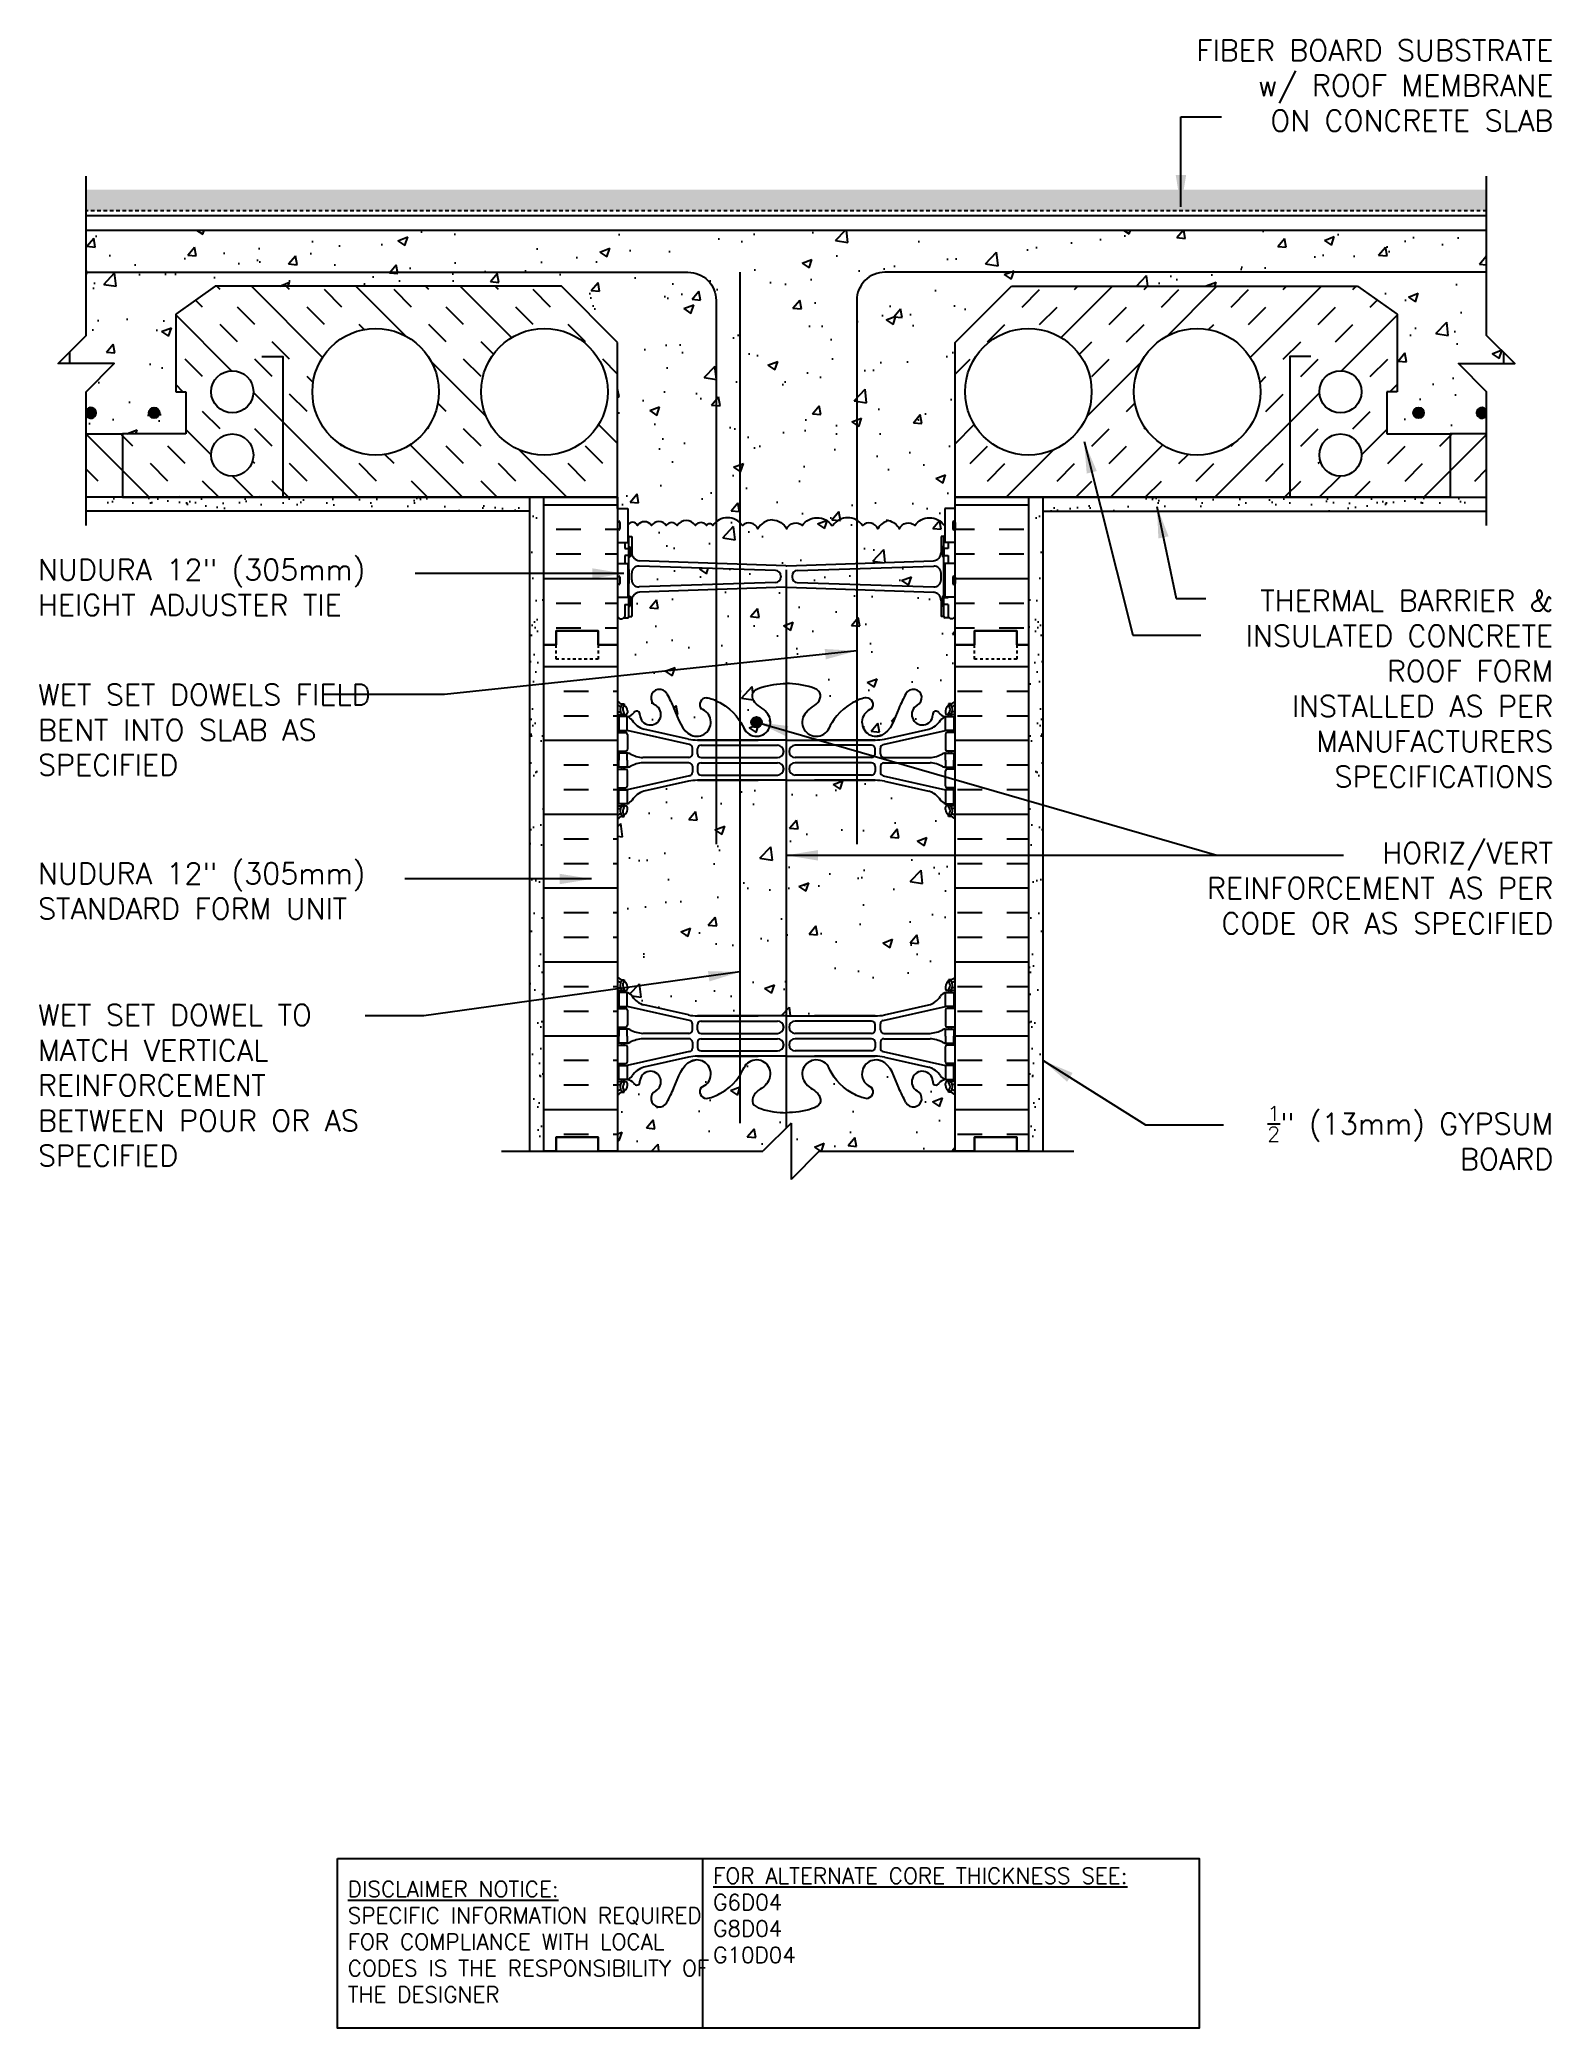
# Model space of a CAD drawing. Header units: inches. Extents: x 238.6 to 292.4, y 30.3 to 101.
import ezdxf

# ---------------------------------------------------------------- set-up
doc = ezdxf.new("R2010")
doc.units = ezdxf.units.IN
doc.header["$LTSCALE"] = 0.5
doc.header["$MEASUREMENT"] = 0
doc.linetypes.add('DASHED2', pattern=[0.375, 0.25, -0.125])
for name, color, linetype in [('HATCH', 12, 'Continuous'), ('line25', 2, 'Continuous'), ('LINE3', 3, 'Continuous'), ('LINE50', 5, 'Continuous'), ('LINE9', 9, 'Continuous'), ('TEXT', 4, 'Continuous'), ('Web_Edge', 9, 'Continuous')]:
    doc.layers.add(name, color=color, linetype=linetype)
doc.styles.add('DIM', font='romans.shx', dxfattribs={"width": 0.7})
doc.styles.add('ROMANS', font='romans.shx', dxfattribs={"height": 0.75})
doc.styles.get("Standard").update_dxf_attribs({"font": 'romans.shx', "height": 0.75})
doc.linetypes.add('STEEL', pattern='A,0.5,-0.2,["X",Standard,S=0.1,R=0,X=-0.1,Y=-0.05],-0.1', length=0.8)
doc.dimstyles.new('ext_12', dxfattribs={"dimscale": 12, "dimtxt": 0.09375, "dimasz": 0.09375, "dimexe": 0.09375, "dimexo": 0.0625, "dimgap": 0.0625, "dimtad": 1, "dimdec": 1, "dimzin": 3, "dimdsep": 46, "dimlunit": 4, "dimtxsty": 'DIM', "dimcen": 0.09, "dimdle": 0.09375, "dimclrt": 4, "dimadec": 0, "dimazin": 0, "dimtfac": 1, "dimtdec": 1, "dimtmove": 2, "dimatfit": 3, "dimfxl": 1, "dimfrac": 2, "dimtolj": 1, "dimtzin": 0, "dimarcsym": 0})
pattern_1 = [(45, (-5.4914, 14.1884), (-1.856155, 1.856155), []), (45, (-6.11, 14.807), (-1.856155, 1.856155), [0.875, -0.875]), (45, (-6.7288, 15.4258), (-1.856155, 1.856155), [0.875, -0.875])]
pattern_2 = [(135, (535.8246, 14.1884), (1.856155, 1.856155), []), (135, (536.4433, 14.807), (1.856155, 1.856155), [0.875, -0.875]), (135, (537.062, 15.4258), (1.856155, 1.856155), [0.875, -0.875])]
pattern_3 = [(50, (0, 0), (3.5863, -0.31376), [0.375, -4.125]), (355, (0, 0), (-0.693757, 3.76096), [0.3, -3.3]), (100.4514, (0.299, -0.026), (2.892544, 3.4472), [0.3187, -3.50571]), (46.1842, (0, 1), (5.336207, -0.827596), [0.5625, -6.1875]), (96.6356, (0.4447, 0.931), (4.67331, 4.87059), [0.47805, -5.25857]), (351.1842, (0, 1), (4.67331, 4.87059), [0.45, -4.95]), (21, (0.5, 0.75), (2.984535, -2.013094), [0.375, -4.125]), (326, (0.5, 0.75), (1.216577, 3.62575), [0.3, -3.3]), (71.4514, (0.7487, 0.5822), (4.20111, 1.612656), [0.3187, -3.50571]), (37.5, (0, 0), (0.0607993, 1.664469), [0, -3.26, 0, -3.35, 0, -3.3125]), (7.5, (0, 0), (1.315348, 1.972059), [0, -1.91, 0, -3.185, 0, -1.2625]), (327.5, (-1.115, 0), (2.669112, -0.1127744), [0, -1.25, 0, -3.9, 0, -5.175]), (317.5, (-1.615, 0), (2.91593, 0.500525), [0, -1.625, 0, -2.59, 0, -3.675])]

msp = doc.modelspace()

# ---------------------------------------------------------------- texts
at = {"layer": 'TEXT', "char_height": 0.75, "style": 'ROMANS'}
for s, insert, width, attachment_point in [('\\A1;FIBER BOARD SUBSTRATE\\Pw/ ROOF MEMBRANE \\PON CONCRETE SLAB', (292.432, 101.031), 26.1134, 3), ('\\PNUDURA 12" (305mm) HEIGHT ADJUSTER TIE', (238.556, 82.191), 13.38313, 4), ('THERMAL BARRIER & INSULATED CONCRETE ROOF FORM INSTALLED AS PER MANUFACTURERS SPECIFICATIONS', (292.426, 77.964), 12.17415, 6), ('\\PWET SET DOWELS FIELD BENT INTO SLAB AS SPECIFIED', (238.556, 77.121), 13.38313, 4), ('HORIZ/VERT REINFORCEMENT AS PER CODE OR AS SPECIFIED', (292.428, 70.872), 14.05928, 6), ('NUDURA 12" (305mm) STANDARD FORM UNIT', (238.558, 70.767), 16.70168, 4), ('WET SET DOWEL TO MATCH VERTICAL REINFORCEMENT BETWEEN POUR OR AS SPECIFIED', (238.556, 63.858), 13.47255, 4), ('\\A1;{\\H0.7x;\\S1/2;}" (13mm) GYPSUM BOARD', (292.426, 61.992), 12.17415, 6)]:
    msp.add_mtext(s, dxfattribs=dict(at, insert=insert, width=width, attachment_point=attachment_point))
at = {"layer": 'TEXT', "char_height": 0.5625, "attachment_point": 4}
for s, insert, width in [('{\\LDISCLAIMER NOTICE:}\\PSPECIFIC INFORMATION REQUIRED FOR COMPLIANCE WITH LOCAL CODES IS THE RESPONSIBILITY OF THE DESIGNER', (249.571, 33.414), 14.00235), ('{\\LFOR ALTERNATE CORE THICKNESS SEE:\\P}G6D04\\PG8D04\\PG10D04', (262.563, 34.354), 23.33295)]:
    msp.add_mtext(s, dxfattribs=dict(at, insert=insert, width=width))

# ---------------------------------------------------------------- blocks, each defined once
blk = doc.blocks.new('12-inch Hinge Pin Web')
at = {"layer": 'Web_Edge'}
for p, q in [((349.823, 208.626), (349.901, 208.626)), ((349.969, 208.905), (350.059, 208.905)), ((350.059, 208.905), (350.059, 208.863)), ((350.169, 208.656), (350.169, 208.588)), ((361.477, 208.656), (361.477, 208.588)), ((361.677, 208.905), (361.587, 208.905)), ((361.587, 208.905), (361.587, 208.863)), ((361.823, 208.626), (361.746, 208.626)), ((349.823, 208.526), (350.107, 208.526)), ((349.823, 207.886), (350.107, 207.886)), ((349.969, 208.526), (349.969, 208.456)), ((349.969, 207.956), (349.969, 207.886)), ((350.059, 208.526), (350.059, 208.456)), ((350.059, 207.956), (350.059, 207.886)), ((352.382, 207.459), (350.164, 207.956)), ((352.339, 207.658), (350.758, 208.011)), ((359.265, 207.459), (361.482, 207.956)), ((359.308, 207.658), (360.889, 208.011)), ((361.823, 208.526), (361.54, 208.526)), ((361.823, 207.886), (361.54, 207.886)), ((361.587, 208.526), (361.587, 208.456)), ((361.587, 207.956), (361.587, 207.886)), ((361.677, 208.526), (361.677, 208.456)), ((361.677, 207.956), (361.677, 207.886)), ((349.823, 207.226), (350.107, 207.226)), ((349.969, 207.226), (349.969, 207.156)), ((350.059, 207.226), (350.059, 207.156)), ((350.169, 207.823), (350.169, 207.288)), ((352.48, 207.125), (352.48, 207.337)), ((352.666, 207.622), (354.823, 207.622)), ((355.823, 207.622), (352.666, 207.622)), ((352.667, 207.126), (352.667, 207.31)), ((352.792, 207.435), (355.511, 207.435)), ((355.823, 207.622), (358.981, 207.622)), ((358.855, 207.435), (356.135, 207.435)), ((358.981, 207.622), (356.823, 207.622)), ((358.98, 207.126), (358.98, 207.31)), ((359.167, 207.125), (359.167, 207.337)), ((361.477, 207.823), (361.477, 207.288)), ((361.823, 207.226), (361.54, 207.226)), ((361.587, 207.226), (361.587, 207.156)), ((361.677, 207.226), (361.677, 207.156)), ((349.823, 206.586), (350.107, 206.586)), ((349.969, 206.586), (349.969, 206.656)), ((350.059, 206.586), (350.059, 206.656)), ((350.169, 205.988), (350.169, 206.523)), ((352.355, 207), (350.717, 207)), ((352.355, 206.812), (350.717, 206.812)), ((352.48, 206.687), (352.48, 206.475)), ((352.667, 206.686), (352.667, 206.502)), ((352.792, 207.001), (355.511, 207.001)), ((352.792, 206.811), (355.511, 206.811)), ((358.855, 207.001), (356.135, 207.001)), ((358.855, 206.811), (356.135, 206.811)), ((358.98, 206.686), (358.98, 206.502)), ((359.167, 206.687), (359.167, 206.475)), ((359.292, 207), (360.93, 207)), ((359.292, 206.812), (360.93, 206.812)), ((361.477, 205.988), (361.477, 206.523)), ((361.823, 206.586), (361.54, 206.586)), ((361.587, 206.586), (361.587, 206.656)), ((361.677, 206.586), (361.677, 206.656)), ((349.823, 205.926), (350.107, 205.926)), ((349.969, 205.856), (349.969, 205.926)), ((350.059, 205.856), (350.059, 205.926)), ((352.382, 206.353), (350.164, 205.856)), ((352.339, 206.154), (350.758, 205.801)), ((352.666, 206.19), (354.823, 206.19)), ((355.823, 206.19), (352.666, 206.19)), ((352.792, 206.377), (355.511, 206.377)), ((355.823, 206.19), (358.981, 206.19)), ((358.855, 206.377), (356.135, 206.377)), ((358.981, 206.19), (356.823, 206.19)), ((359.265, 206.353), (361.482, 205.856)), ((359.308, 206.154), (360.889, 205.801)), ((361.823, 205.926), (361.54, 205.926)), ((361.587, 205.856), (361.587, 205.926)), ((361.677, 205.856), (361.677, 205.926)), ((349.823, 205.286), (350.107, 205.286)), ((349.823, 205.186), (349.901, 205.186)), ((349.969, 205.286), (349.969, 205.356)), ((350.059, 205.286), (350.059, 205.356)), ((350.169, 205.156), (350.169, 205.223)), ((361.477, 205.156), (361.477, 205.223)), ((361.823, 205.286), (361.54, 205.286)), ((361.587, 205.286), (361.587, 205.356)), ((361.677, 205.286), (361.677, 205.356)), ((361.823, 205.186), (361.746, 205.186)), ((349.969, 204.907), (350.059, 204.907)), ((350.059, 204.907), (350.059, 204.949)), ((361.587, 204.907), (361.587, 204.949)), ((361.677, 204.907), (361.587, 204.907)), ((349.823, 198.818), (349.901, 198.818)), ((349.823, 198.718), (350.107, 198.718)), ((349.969, 199.097), (350.059, 199.097)), ((349.969, 198.718), (349.969, 198.648)), ((350.059, 199.097), (350.059, 199.055)), ((350.059, 198.718), (350.059, 198.648)), ((350.169, 198.848), (350.169, 198.781)), ((361.477, 198.848), (361.477, 198.781)), ((361.823, 198.718), (361.54, 198.718)), ((361.677, 199.097), (361.587, 199.097)), ((361.587, 199.097), (361.587, 199.055)), ((361.587, 198.718), (361.587, 198.648)), ((361.677, 198.718), (361.677, 198.648)), ((361.823, 198.818), (361.746, 198.818)), ((349.823, 198.078), (350.107, 198.078)), ((349.969, 198.148), (349.969, 198.078)), ((350.059, 198.148), (350.059, 198.078)), ((352.382, 197.652), (350.164, 198.148)), ((350.169, 198.016), (350.169, 197.481)), ((352.339, 197.85), (350.758, 198.203)), ((359.265, 197.652), (361.482, 198.148)), ((359.308, 197.85), (360.889, 198.203)), ((361.477, 198.016), (361.477, 197.481)), ((361.823, 198.078), (361.54, 198.078)), ((361.587, 198.148), (361.587, 198.078)), ((361.677, 198.148), (361.677, 198.078)), ((349.823, 197.418), (350.107, 197.418)), ((349.969, 197.418), (349.969, 197.348)), ((350.059, 197.418), (350.059, 197.348)), ((352.48, 197.317), (352.48, 197.53)), ((352.666, 197.814), (354.823, 197.814)), ((355.823, 197.814), (352.666, 197.814)), ((352.667, 197.318), (352.667, 197.502)), ((352.792, 197.627), (355.511, 197.627)), ((355.823, 197.814), (358.981, 197.814)), ((358.855, 197.627), (356.135, 197.627)), ((358.981, 197.814), (356.823, 197.814)), ((358.98, 197.318), (358.98, 197.502)), ((359.167, 197.317), (359.167, 197.53)), ((361.823, 197.418), (361.54, 197.418)), ((361.587, 197.418), (361.587, 197.348)), ((361.677, 197.418), (361.677, 197.348)), ((349.823, 196.778), (350.107, 196.778)), ((349.969, 196.778), (349.969, 196.848)), ((350.059, 196.778), (350.059, 196.848)), ((352.382, 196.545), (350.164, 196.048)), ((350.169, 196.181), (350.169, 196.716)), ((352.355, 197.192), (350.717, 197.192)), ((352.355, 197.004), (350.717, 197.004)), ((352.48, 196.879), (352.48, 196.667)), ((352.667, 196.878), (352.667, 196.694)), ((352.792, 197.193), (355.511, 197.193)), ((352.792, 197.003), (355.511, 197.003)), ((352.792, 196.569), (355.511, 196.569)), ((358.855, 197.193), (356.135, 197.193)), ((358.855, 197.003), (356.135, 197.003)), ((358.855, 196.569), (356.135, 196.569)), ((358.98, 196.878), (358.98, 196.694)), ((359.167, 196.879), (359.167, 196.667)), ((359.265, 196.545), (361.482, 196.048)), ((359.292, 197.192), (360.93, 197.192)), ((359.292, 197.004), (360.93, 197.004)), ((361.477, 196.181), (361.477, 196.716)), ((361.823, 196.778), (361.54, 196.778)), ((361.587, 196.778), (361.587, 196.848)), ((361.677, 196.778), (361.677, 196.848)), ((349.823, 196.118), (350.107, 196.118)), ((349.969, 196.048), (349.969, 196.118)), ((350.059, 196.048), (350.059, 196.118)), ((352.339, 196.347), (350.758, 195.994)), ((352.666, 196.383), (354.823, 196.383)), ((355.823, 196.383), (352.666, 196.383)), ((355.823, 196.383), (358.981, 196.383)), ((358.981, 196.383), (356.823, 196.383)), ((359.308, 196.347), (360.889, 195.994)), ((361.823, 196.118), (361.54, 196.118)), ((361.587, 196.048), (361.587, 196.118)), ((361.677, 196.048), (361.677, 196.118)), ((349.823, 195.478), (350.107, 195.478)), ((349.823, 195.378), (349.901, 195.378)), ((349.969, 195.478), (349.969, 195.548)), ((350.059, 195.478), (350.059, 195.548)), ((350.059, 195.099), (350.059, 195.141)), ((350.169, 195.348), (350.169, 195.416)), ((361.477, 195.348), (361.477, 195.416)), ((361.823, 195.478), (361.54, 195.478)), ((361.587, 195.478), (361.587, 195.548)), ((361.587, 195.099), (361.587, 195.141)), ((361.677, 195.478), (361.677, 195.548)), ((361.823, 195.378), (361.746, 195.378)), ((349.969, 195.099), (350.059, 195.099)), ((361.677, 195.099), (361.587, 195.099))]:
    blk.add_line(p, q, dxfattribs=at)
for points in [[(349.864, 207.956), (350.164, 207.956), (350.164, 208.456), (349.864, 208.456)], [(361.782, 207.956), (361.482, 207.956), (361.482, 208.456), (361.782, 208.456)], [(349.864, 205.856), (350.164, 205.856), (350.164, 205.356), (349.864, 205.356)], [(361.782, 205.856), (361.482, 205.856), (361.482, 205.356), (361.782, 205.356)], [(349.864, 198.148), (350.164, 198.148), (350.164, 198.648), (349.864, 198.648)], [(361.782, 198.148), (361.482, 198.148), (361.482, 198.648), (361.782, 198.648)], [(349.864, 196.048), (350.164, 196.048), (350.164, 195.548), (349.864, 195.548)], [(361.782, 196.048), (361.482, 196.048), (361.482, 195.548), (361.782, 195.548)]]:
    blk.add_lwpolyline(points, close=True, dxfattribs=at)
for points in [[(350.164, 206.906), (350.164, 207.156), (349.864, 207.156), (349.864, 206.906)], [(361.482, 206.906), (361.482, 207.156), (361.782, 207.156), (361.782, 206.906)], [(350.164, 206.906), (350.164, 206.656), (349.864, 206.656), (349.864, 206.906)], [(361.482, 206.906), (361.482, 206.656), (361.782, 206.656), (361.782, 206.906)], [(350.164, 197.098), (350.164, 197.348), (349.864, 197.348), (349.864, 197.098)], [(361.482, 197.098), (361.482, 197.348), (361.782, 197.348), (361.782, 197.098)], [(350.164, 197.098), (350.164, 196.848), (349.864, 196.848), (349.864, 197.098)], [(361.482, 197.098), (361.482, 196.848), (361.782, 196.848), (361.782, 197.098)]]:
    blk.add_lwpolyline(points, dxfattribs=at)
for centre, radius, start, end in [((351.309, 209.126), 0.3, 27.59697, 243.94252), ((360.337, 209.126), 0.3, 296.05748, 152.40303), ((350.169, 209.363), 0.5, 226.21089, 250.52878), ((350.169, 209.363), 0.6, 234.78322, 245.07477), ((349.902, 208.646), 0.0196, 269.40316, 15.4901), ((350.163, 208.71), 0.25, 140.11451, 222.46087), ((349.907, 208.8), 0.021, 343.464, 63.99573), ((350.005, 208.841), 0.045, 321.448, 139.1879), ((350.012, 208.572), 0.045, 222.46087, 42.46087), ((349.919, 208.656), 0.25, 0, 70.52878), ((350.163, 208.71), 0.16, 140.00008, 222.46087), ((350.107, 208.588), 0.0625, 270, 0), ((350.127, 208.805), 0.352, 276.12908, 321.53314), ((350.504, 208.537), 0.113, 347.81557, 154.05694), ((350.989, 208.532), 0.375, 182.92371, 59.86753), ((352.636, 208.254), 0.5, 246.21387, 71.79367), ((352.982, 208.879), 0.242, 90, 218.23271), ((354.761, 208.254), 0.5, 204.81899, 44.18751), ((356.886, 208.254), 0.5, 135.81249, 335.18101), ((359.011, 208.254), 0.5, 108.20633, 293.78613), ((358.665, 208.879), 0.242, 321.76729, 90), ((360.657, 208.532), 0.375, 120.13247, 357.07629), ((361.143, 208.537), 0.113, 25.94306, 192.18443), ((361.52, 208.805), 0.352, 218.46686, 263.87092), ((361.727, 208.656), 0.25, 109.47122, 180), ((361.54, 208.588), 0.0625, 180, 270), ((361.635, 208.572), 0.045, 137.53913, 317.53913), ((361.641, 208.841), 0.045, 40.8121, 218.552), ((361.484, 208.71), 0.16, 317.53913, 39.99992), ((361.477, 209.363), 0.5, 289.47122, 313.78911), ((361.484, 208.71), 0.25, 317.53913, 39.88549), ((361.74, 208.8), 0.021, 116.00427, 196.536), ((361.745, 208.646), 0.0196, 164.5099, 270.59684), ((361.477, 209.363), 0.6, 294.92523, 305.21678), ((350.107, 207.823), 0.0625, 0, 90), ((350.042, 208.113), 0.364, 34.97751, 70.33874), ((350.965, 208.725), 0.743, 212.79192, 253.81071), ((360.682, 208.725), 0.743, 286.18929, 327.20808), ((361.605, 208.113), 0.364, 109.66126, 145.02249), ((361.54, 207.823), 0.0625, 90, 180), ((350.107, 207.288), 0.0625, 270, 0), ((350.16, 206.937), 0.219, 60.49375, 88.91995), ((350.806, 208.167), 1.17, 242.63655, 265.65045), ((352.666, 209.122), 1.5, 257.41348, 270), ((352.355, 207.125), 0.125, 270, 0), ((352.355, 207.337), 0.125, 0, 77.37673), ((352.792, 207.31), 0.125, 90, 180), ((352.792, 207.126), 0.125, 180, 270), ((355.511, 207.218), 0.217, 270, 90), ((356.135, 207.218), 0.217, 90, 270), ((358.855, 207.31), 0.125, 0, 90), ((358.855, 207.126), 0.125, 270, 360), ((358.981, 209.122), 1.5, 270, 282.58652), ((359.292, 207.337), 0.125, 102.62327, 180), ((359.292, 207.125), 0.125, 180, 270), ((360.841, 208.167), 1.17, 274.34955, 297.36345), ((361.487, 206.937), 0.219, 91.08005, 119.50625), ((361.54, 207.288), 0.0625, 180, 270), ((350.107, 206.523), 0.0625, 0, 90), ((350.16, 206.875), 0.219, 271.08005, 299.50625), ((350.806, 205.645), 1.17, 94.34955, 117.36345), ((352.355, 206.687), 0.125, 0, 90), ((352.355, 206.475), 0.125, 282.62327, 0), ((352.792, 206.686), 0.125, 90, 180), ((352.792, 206.502), 0.125, 180, 270), ((355.511, 206.594), 0.217, 270, 90), ((356.135, 206.594), 0.217, 90, 270), ((358.855, 206.686), 0.125, 0, 90), ((358.855, 206.502), 0.125, 270, 0), ((359.292, 206.687), 0.125, 90, 180), ((359.292, 206.475), 0.125, 180, 257.37673), ((360.841, 205.645), 1.17, 62.63655, 85.65045), ((361.487, 206.875), 0.219, 240.49375, 268.91995), ((361.54, 206.523), 0.0625, 90, 180), ((350.107, 205.988), 0.0625, 270, 0), ((350.965, 205.087), 0.743, 106.18929, 147.20808), ((352.666, 204.69), 1.5, 90, 102.58652), ((358.981, 204.69), 1.5, 77.41348, 90), ((360.682, 205.087), 0.743, 32.79192, 73.81071), ((361.54, 205.988), 0.0625, 180, 270), ((349.902, 205.166), 0.0196, 344.5099, 90.59684), ((350.163, 205.101), 0.25, 137.53913, 219.88549), ((349.907, 205.012), 0.021, 296.00427, 16.536), ((350.005, 204.97), 0.045, 220.8121, 38.552), ((350.012, 205.24), 0.045, 317.53913, 137.53913), ((350.163, 205.101), 0.16, 137.53913, 219.99992), ((349.919, 205.156), 0.25, 289.47122, 360), ((350.107, 205.223), 0.0625, 360, 90), ((350.042, 205.699), 0.364, 289.66126, 325.02249), ((361.605, 205.699), 0.364, 214.97751, 250.33874), ((361.54, 205.223), 0.0625, 90, 180), ((361.727, 205.156), 0.25, 180, 250.52878), ((361.635, 205.24), 0.045, 42.46087, 222.46087), ((361.641, 204.97), 0.045, 141.448, 319.1879), ((361.484, 205.101), 0.16, 320.00008, 42.46087), ((361.484, 205.101), 0.25, 320.11451, 42.46087), ((361.74, 205.012), 0.021, 163.464, 243.99573), ((361.745, 205.166), 0.0196, 89.40316, 195.4901), ((350.169, 204.449), 0.6, 114.92523, 125.21678), ((350.169, 204.449), 0.5, 109.47122, 133.78911), ((361.477, 204.449), 0.5, 46.21089, 70.52878), ((361.477, 204.449), 0.6, 54.78322, 65.07477), ((350.169, 199.555), 0.5, 226.21089, 250.52878), ((350.169, 199.555), 0.6, 234.78322, 245.07477), ((349.902, 198.838), 0.0196, 269.40316, 15.4901), ((350.163, 198.903), 0.25, 140.11451, 222.46087), ((349.907, 198.992), 0.021, 343.464, 63.99573), ((350.005, 199.034), 0.045, 321.448, 139.1879), ((350.012, 198.764), 0.045, 222.46087, 42.46087), ((349.919, 198.848), 0.25, 0, 70.52878), ((350.163, 198.903), 0.16, 140.00008, 222.46087), ((350.107, 198.781), 0.0625, 270, 0), ((350.042, 198.306), 0.364, 34.97751, 70.33874), ((361.605, 198.306), 0.364, 109.66126, 145.02249), ((361.727, 198.848), 0.25, 109.47122, 180), ((361.54, 198.781), 0.0625, 180, 270), ((361.635, 198.764), 0.045, 137.53913, 317.53913), ((361.641, 199.034), 0.045, 40.8121, 218.552), ((361.484, 198.903), 0.16, 317.53913, 39.99992), ((361.477, 199.555), 0.5, 289.47122, 313.78911), ((361.484, 198.903), 0.25, 317.53913, 39.88549), ((361.74, 198.992), 0.021, 116.00427, 196.536), ((361.745, 198.838), 0.0196, 164.5099, 270.59684), ((361.477, 199.555), 0.6, 294.92523, 305.21678), ((350.107, 198.016), 0.0625, 0, 90), ((350.965, 198.917), 0.743, 212.79192, 253.81071), ((360.682, 198.917), 0.743, 286.18929, 327.20808), ((361.54, 198.016), 0.0625, 90, 180), ((350.107, 197.481), 0.0625, 270, 0), ((350.16, 197.13), 0.219, 60.49375, 88.91995), ((350.806, 198.359), 1.17, 242.63655, 265.65045), ((352.666, 199.314), 1.5, 257.41348, 270), ((352.355, 197.317), 0.125, 270, 0), ((352.355, 197.53), 0.125, 0, 77.37673), ((352.792, 197.502), 0.125, 90, 180), ((352.792, 197.318), 0.125, 180, 270), ((355.511, 197.41), 0.217, 270, 90), ((356.135, 197.41), 0.217, 90, 270), ((358.855, 197.502), 0.125, 0, 90), ((358.855, 197.318), 0.125, 270, 360), ((358.981, 199.314), 1.5, 270, 282.58652), ((359.292, 197.53), 0.125, 102.62327, 180), ((359.292, 197.317), 0.125, 180, 270), ((360.841, 198.359), 1.17, 274.34955, 297.36345), ((361.487, 197.13), 0.219, 91.08005, 119.50625), ((361.54, 197.481), 0.0625, 180, 270), ((350.107, 196.716), 0.0625, 0, 90), ((350.16, 197.067), 0.219, 271.08005, 299.50625), ((350.806, 195.837), 1.17, 94.34955, 117.36345), ((352.355, 196.879), 0.125, 0, 90), ((352.355, 196.667), 0.125, 282.62327, 0), ((352.792, 196.878), 0.125, 90, 180), ((352.792, 196.694), 0.125, 180, 270), ((355.511, 196.786), 0.217, 270, 90), ((356.135, 196.786), 0.217, 90, 270), ((358.855, 196.878), 0.125, 0, 90), ((358.855, 196.694), 0.125, 270, 0), ((359.292, 196.879), 0.125, 90, 180), ((359.292, 196.667), 0.125, 180, 257.37673), ((360.841, 195.837), 1.17, 62.63655, 85.65045), ((361.487, 197.067), 0.219, 240.49375, 268.91995), ((361.54, 196.716), 0.0625, 90, 180), ((350.107, 196.181), 0.0625, 270, 0), ((350.965, 195.28), 0.743, 106.18929, 147.20808), ((350.989, 195.472), 0.375, 300.13247, 177.07629), ((352.666, 194.883), 1.5, 90, 102.58652), ((352.636, 195.75), 0.5, 288.20633, 113.78613), ((354.761, 195.75), 0.5, 315.81249, 155.18101), ((356.886, 195.75), 0.5, 24.81899, 224.18751), ((359.011, 195.75), 0.5, 66.21387, 251.79367), ((358.981, 194.883), 1.5, 77.41348, 90), ((360.657, 195.472), 0.375, 2.92371, 239.86753), ((360.682, 195.28), 0.743, 32.79192, 73.81071), ((361.54, 196.181), 0.0625, 180, 270), ((350.169, 194.641), 0.6, 114.92523, 125.21678), ((350.169, 194.641), 0.5, 109.47122, 133.78911), ((349.902, 195.359), 0.0196, 344.5099, 90.59684), ((350.163, 195.294), 0.25, 137.53913, 219.88549), ((349.907, 195.204), 0.021, 296.00427, 16.536), ((350.005, 195.163), 0.045, 220.8121, 38.552), ((350.012, 195.432), 0.045, 317.53913, 137.53913), ((350.163, 195.294), 0.16, 137.53913, 219.99992), ((349.919, 195.348), 0.25, 289.47122, 360), ((350.107, 195.416), 0.0625, 360, 90), ((350.042, 195.891), 0.364, 289.66126, 325.02249), ((350.127, 195.199), 0.352, 38.46686, 83.87092), ((350.504, 195.467), 0.113, 205.94306, 12.18443), ((351.309, 194.878), 0.3, 116.05748, 332.40303), ((352.982, 195.125), 0.242, 141.76729, 270), ((358.665, 195.125), 0.242, 270, 38.23271), ((360.337, 194.878), 0.3, 207.59697, 63.94252), ((361.143, 195.467), 0.113, 167.81557, 334.05694), ((361.52, 195.199), 0.352, 96.12908, 141.53314), ((361.605, 195.891), 0.364, 214.97751, 250.33874), ((361.54, 195.416), 0.0625, 90, 180), ((361.727, 195.348), 0.25, 180, 250.52878), ((361.635, 195.432), 0.045, 42.46087, 222.46087), ((361.641, 195.163), 0.045, 141.448, 319.1879), ((361.484, 195.294), 0.16, 320.00008, 42.46087), ((361.477, 194.641), 0.5, 46.21089, 70.52878), ((361.484, 195.294), 0.25, 320.11451, 42.46087), ((361.74, 195.204), 0.021, 163.464, 243.99573), ((361.745, 195.359), 0.0196, 89.40316, 195.4901), ((361.477, 194.641), 0.6, 54.78322, 65.07477)]:
    blk.add_arc(centre, radius, start, end, dxfattribs=at)
for points, knots in [([(351.575, 209.265), (351.661, 209.098), (351.914, 208.608), (352.128, 207.859), (352.538, 207.764), (352.595, 207.756)], [0, 0, 0, 0, 0.579211, 1.703896, 1.875321, 1.875321, 1.875321, 1.875321]), ([(355.119, 208.603), (355.012, 208.766), (354.652, 208.856), (354.575, 209.352), (355.123, 209.588), (355.527, 209.616), (355.823, 209.637)], [0.229407, 0.229407, 0.229407, 0.229407, 0.844432, 1.128849, 1.464331, 2.389004, 2.389004, 2.389004, 2.389004]), ([(356.527, 208.603), (356.635, 208.766), (356.995, 208.856), (357.072, 209.352), (356.524, 209.588), (356.12, 209.616), (355.823, 209.637)], [0.229407, 0.229407, 0.229407, 0.229407, 0.844432, 1.128849, 1.464331, 2.389004, 2.389004, 2.389004, 2.389004]), ([(360.072, 209.265), (359.986, 209.098), (359.733, 208.608), (359.519, 207.859), (359.109, 207.764), (359.052, 207.756)], [0, 0, 0, 0, 0.579211, 1.703896, 1.875321, 1.875321, 1.875321, 1.875321]), ([(352.982, 209.121), (353.103, 209.123), (353.937, 208.766), (354.176, 208.309), (354.317, 208.026)], [0.038125, 0.038125, 0.038125, 0.038125, 0.320663, 1.258119, 1.258119, 1.258119, 1.258119]), ([(358.665, 209.121), (358.544, 209.123), (357.71, 208.766), (357.471, 208.309), (357.33, 208.026)], [0.038125, 0.038125, 0.038125, 0.038125, 0.320663, 1.258119, 1.258119, 1.258119, 1.258119]), ([(351.575, 194.739), (351.661, 194.906), (351.914, 195.396), (352.128, 196.145), (352.538, 196.24), (352.595, 196.248)], [0, 0, 0, 0, 0.579211, 1.703896, 1.875321, 1.875321, 1.875321, 1.875321]), ([(352.982, 194.883), (353.103, 194.881), (353.937, 195.239), (354.176, 195.695), (354.317, 195.979)], [0.038125, 0.038125, 0.038125, 0.038125, 0.320663, 1.258119, 1.258119, 1.258119, 1.258119]), ([(358.665, 194.883), (358.544, 194.881), (357.71, 195.239), (357.471, 195.695), (357.33, 195.979)], [0.038125, 0.038125, 0.038125, 0.038125, 0.320663, 1.258119, 1.258119, 1.258119, 1.258119]), ([(360.072, 194.739), (359.986, 194.906), (359.733, 195.396), (359.519, 196.145), (359.109, 196.24), (359.052, 196.248)], [0, 0, 0, 0, 0.579211, 1.703896, 1.875321, 1.875321, 1.875321, 1.875321]), ([(355.119, 195.401), (355.012, 195.238), (354.652, 195.148), (354.575, 194.652), (355.123, 194.416), (355.527, 194.388), (355.823, 194.367)], [0.229407, 0.229407, 0.229407, 0.229407, 0.844432, 1.128849, 1.464331, 2.389004, 2.389004, 2.389004, 2.389004]), ([(356.527, 195.401), (356.635, 195.238), (356.995, 195.148), (357.072, 194.652), (356.524, 194.416), (356.12, 194.388), (355.823, 194.367)], [0.229407, 0.229407, 0.229407, 0.229407, 0.844432, 1.128849, 1.464331, 2.389004, 2.389004, 2.389004, 2.389004])]:
    blk.add_open_spline(points, degree=3, knots=knots, dxfattribs=at)
for points in [[(352.667, 207.131), (352.667, 207.305)], [(358.98, 207.131), (358.98, 207.305)], [(352.667, 206.681), (352.667, 206.507)], [(358.98, 206.681), (358.98, 206.507)], [(352.667, 197.323), (352.667, 197.497)], [(358.98, 197.323), (358.98, 197.497)], [(352.667, 196.873), (352.667, 196.699)], [(358.98, 196.873), (358.98, 196.699)]]:
    blk.add_open_spline(points, degree=1, dxfattribs=at)

# ---------------------------------------------------------------- hatches: boundary and pattern name
at = {"layer": 'HATCH'}
h = msp.add_hatch(dxfattribs=at)
h.set_pattern_fill('GRAVEL', color=256, style=0)
h.set_pattern_definition([(228.0128, (0.72, 1), (-7.999998232, -9.000001342), [0.134536, -13.319088]), (184.9697, (0.63, 0.9), (12.0000010515, 0.999991307), [0.230868, -22.855925]), (132.5104, (0.4, 0.88), (9.999990718, -11.000008674), [0.162788, -16.116032]), (267.2737, (0.01, 0.63), (0.999996018, 20.000000295), [0.210238, -20.813558]), (292.8337, (0, 0.42), (-5.0000099054, 11.999996412), [0.206155, -20.409373]), (357.2737, (0.08, 0.23), (-20.000000295, 0.999996018), [0.210238, -20.813558]), (37.6942, (0.29, 0.22), (-13.0000073456, -9.999990405), [0.278029, -27.524849]), (72.2553, (0.51, 0.39), (7.0000107627, 21.9999962312), [0.262488, -25.986321]), (121.4296, (0.59, 0.64), (-8.000008234, 12.9999950365), [0.21095, -20.884073]), (175.2364, (0.48, 0.82), (11.000000946, -0.999991533), [0.240832, -11.800763]), (222.3974, (0.24, 0.84), (-12.000007351, -10.999992082), [0.311448, -30.833375]), (138.8141, (1, 0.62), (-7.000002947, 5.999997313), [0.106301, -10.523844]), (171.4692, (0.92, 0.69), (12.999998285, -2.00000791), [0.202237, -20.021511]), (225, (0.72, 0.72), (-1e-16, -1.0000003), [0.141421, -1.272792]), (203.1986, (0.65, 0.84), (4.99999973, 2.000001325), [0.076158, -7.539615]), (291.8014, (0.58, 0.81), (-0.99999991, 3.00000027), [0.107703, -5.277462]), (30.9638, (0.62, 0.71), (2.99999802, 2.00000248), [0.174929, -5.656023]), (161.5651, (0.77, 0.8), (2.00000043, -0.9999984), [0.126491, -3.035787]), (16.3895, (0, 0.81), (10.000002198, 2.99999271), [0.1772, -17.542845]), (70.3462, (0.17, 0.86), (-3.999995247, -11.000002136), [0.148661, -14.717408]), (293.1986, (0.77, 1), (-2.000001325, 4.99999973), [0.152315, -7.463458]), (343.6105, (0.83, 0.86), (-10.000002198, 2.99999271), [0.1772, -17.542845]), (339.444, (0, 0.19), (-5.000001845, 1.999995996), [0.17088, -8.373124]), (294.7751, (0.16, 0.13), (-4.99999219, 11.000003422), [0.143178, -14.174643]), (66.8014, (0.78, 0), (2.000001325, 4.99999973), [0.152315, -7.463458]), (17.354, (0.84, 0.14), (-13.000002019, -3.999994502), [0.167631, -16.595424]), (69.444, (0.29, 0), (-1.999995996, -5.000001845), [0.08544, -8.458564]), (101.3099, (0.72, 0), (-0.99999763, 4.00000075), [0.05099, -5.048029]), (165.9638, (0.71, 0.05), (3.00000055, -0.99999806), [0.206155, -3.91695]), (186.009, (0.51, 0.1), (9.999999751, 0.9999993175), [0.19105, -18.913923]), (303.6901, (0.62, 0.62), (-1.00000133, 1.99999956), [0.144222, -3.461329]), (353.1572, (0.7, 0.5), (16.9999993655, -2.000007998), [0.251794, -24.927563]), (60.9454, (0.95, 0.47), (-4.000000027, -7.000000385), [0.102956, -10.192674]), (90, (1, 0.56), (-1, 1), [0.06, -0.94]), (120.2564, (0.49, 0.13), (3.999994887, -7.000002456), [0.138924, -13.75352]), (48.0128, (0.42, 0.25), (7.999998232, 9.000001342), [0.269072, -13.184552]), (0, (0.6, 0.45), (1, 1), [0.26, -0.74]), (325.3048, (0.86, 0.45), (-9.999994259, 7.00000861), [0.158114, -15.653274]), (254.0546, (0.99, 0.36), (-0.99999989, -4.000000127), [0.145602, -7.134508]), (207.646, (0.95, 0.22), (-18.999995807, -10.000007713), [0.237065, -23.469474]), (175.4261, (0.74, 0.11), (-13.0000005583, 0.999994801), [0.250799, -24.829074])])
h.paths.add_polyline_path([(290.062, 95.705), (240.271, 95.705), (240.271, 94.955), (290.062, 94.955)])
h = msp.add_hatch(dxfattribs=at)
h.set_pattern_fill('AR-CONC', color=256, scale=0.5)
h.set_pattern_definition(pattern_3)
h.paths.add_polyline_path([(270.667, 82.808), (270.667, 83.369), (270.767, 83.369, -0.327813), (270.802, 83.417), (270.802, 83.787, 0.053186), (270.783, 83.766, 0.520567), (269.732, 83.766, 0.520567), (269.181, 83.648, 0.199481), (268.802, 83.943, 0.199481), (268.422, 83.648, 0.520567), (267.871, 83.766, 0.520567), (266.82, 83.766, 0.053186), (266.802, 83.787, 0.053186), (266.783, 83.766, 0.520567), (265.732, 83.766, 0.520567), (265.181, 83.648, 0.257048), (264.667, 83.964, 0.257048), (264.152, 83.648, 0.520567), (263.601, 83.766, 0.520567), (262.55, 83.766, 0.520567), (262.33, 83.766, 0.520567), (261.933, 83.766, 0.520567), (261.279, 83.766, 0.520567), (260.897, 83.766, 0.520567), (260.376, 83.766, 0.520567), (259.874, 83.766, 0.689881), (259.532, 83.762), (259.532, 83.417, -0.327813), (259.567, 83.369), (259.667, 83.369), (259.667, 82.808, 0.390098), (259.942, 82.509), (265.15, 82.326, 0.020761), (265.167, 82.325, 0.020761), (265.183, 82.326), (270.391, 82.509, 0.390098)])
h.paths.add_polyline_path([(271.167, 90.267), (273.167, 92.267), (285.476, 92.267), (286.88, 91.277), (286.88, 88.517), (286.52, 88.517), (286.52, 87.017), (288.77, 87.017), (290.062, 87.017), (290.062, 88.517), (289.062, 89.517), (290.66, 89.517), (290.66, 89.92), (290.062, 90.517), (290.062, 94.267), (240.271, 94.267), (240.271, 90.517), (239.673, 89.92), (239.673, 89.517), (241.271, 89.517), (240.271, 88.517), (240.271, 87.017), (241.563, 87.017), (243.813, 87.017), (243.813, 88.517), (243.453, 88.517), (243.453, 91.277), (244.857, 92.267), (257.167, 92.267), (259.167, 90.267), (259.167, 84.362), (259.532, 84.362), (259.532, 83.762, -0.689881), (259.874, 83.766, -0.520567), (260.376, 83.766, -0.520567), (260.897, 83.766, -0.520567), (261.279, 83.766, -0.520567), (261.933, 83.766, -0.520567), (262.33, 83.766, -0.520567), (262.55, 83.766, -0.520567), (263.601, 83.766, -0.520567), (264.152, 83.648, -0.257048), (264.667, 83.964, -0.257048), (265.181, 83.648, -0.520567), (265.732, 83.766, -0.520567), (266.783, 83.766, -0.053186), (266.802, 83.787, -0.053186), (266.82, 83.766, -0.520567), (267.871, 83.766, -0.520567), (268.422, 83.648, -0.199481), (268.802, 83.943, -0.199481), (269.181, 83.648, -0.520567), (269.732, 83.766, -0.520567), (270.783, 83.766, -0.053186), (270.802, 83.787), (270.802, 84.362), (271.167, 84.362)])
h.paths.add_polyline_path([(264.967, 81.932), (264.967, 81.967, 0.390098), (264.783, 82.166), (259.926, 82.318, 0.425773), (259.667, 82.068), (259.667, 81.83, 0.425773), (259.926, 81.581), (264.783, 81.732, 0.390098)])
h.paths.add_polyline_path([(270.667, 82.068, 0.425773), (270.407, 82.318), (265.55, 82.166, 0.390098), (265.367, 81.967), (265.367, 81.932, 0.390098), (265.55, 81.732), (270.407, 81.581, 0.425773), (270.667, 81.83)])
h = msp.add_hatch(dxfattribs=at)
h.set_pattern_fill('INSUL', color=256, scale=7, angle=45, style=0)
h.set_pattern_definition(pattern_2)
h.paths.add_polyline_path([(246.216, 86.267, 1), (244.716, 86.267, 1)], flags=16)
edge = h.paths.add_edge_path()
edge.add_arc((245.466, 88.517), 0.75, 180, 540, ccw=False)
edge = h.paths.add_edge_path()
edge.add_arc((250.563, 88.517), 2.25, 180, 540, ccw=False)
edge = h.paths.add_edge_path()
edge.add_arc((256.563, 88.517), 2.25, 180, 540, ccw=False)
h.paths.add_polyline_path([(241.563, 87.017), (243.813, 87.017), (243.813, 88.517), (243.453, 88.517), (243.453, 91.277), (244.857, 92.267), (257.167, 92.267), (259.167, 90.267), (259.167, 84.767), (241.563, 84.767)])
h = msp.add_hatch(dxfattribs=at)
h.set_pattern_fill('INSUL', color=256, scale=7, angle=45, style=0)
h.set_pattern_definition(pattern_1)
h.paths.add_polyline_path([(284.117, 86.267, -1), (285.617, 86.267, -1)], flags=16)
edge = h.paths.add_edge_path()
edge.add_arc((284.867, 88.517), 0.75, 0, 360)
edge = h.paths.add_edge_path()
edge.add_arc((279.77, 88.517), 2.25, 0, 360)
edge = h.paths.add_edge_path()
edge.add_arc((273.77, 88.517), 2.25, 0, 360)
h.paths.add_polyline_path([(288.77, 87.017), (286.52, 87.017), (286.52, 88.517), (286.88, 88.517), (286.88, 91.277), (285.476, 92.267), (273.167, 92.267), (271.167, 90.267), (271.167, 84.767), (288.77, 84.767)])
h = msp.add_hatch(dxfattribs=at)
h.set_pattern_fill('INSUL', color=256, scale=7, angle=45, style=0)
h.set_pattern_definition(pattern_2)
h.paths.add_polyline_path([(241.563, 87.017), (240.271, 87.017), (240.271, 84.767), (241.563, 84.767)])
h = msp.add_hatch(dxfattribs=at)
h.set_pattern_fill('INSUL', color=256, scale=7, angle=45, style=0)
h.set_pattern_definition(pattern_1)
h.paths.add_polyline_path([(288.77, 84.767), (290.062, 84.767), (290.062, 87.017), (288.77, 87.017)])
h = msp.add_hatch(dxfattribs=at)
h.set_pattern_fill('AR-SAND', color=256, scale=0.5, style=0)
h.set_pattern_definition([(142.5, (457.4637, -49.7245), (0.0314967, 0.963412), [0, -0.76, 0, -0.85, 0, -0.8125]), (172.5, (457.4637, -49.7245), (-0.8848884, 1.411073), [0, -0.41, 0, -0.685, 0, -0.2625]), (212.5, (458.0787, -49.7245), (-1.557071, 0.0028295), [0, -0.25, 0, -0.9, 0, -1.175]), (222.5, (458.0787, -49.7245), (-1.503063, 0.438838), [0, -0.125, 0, -0.59, 0, -0.675])])
h.paths.add_polyline_path([(252.542, 84.767), (252.542, 84.642, 0.414214), (252.667, 84.517), (255.792, 84.517, -0.131652), (256.042, 84.45), (256.042, 84.267), (240.271, 84.267), (240.271, 84.767)])
h = msp.add_hatch(dxfattribs=at)
h.set_pattern_fill('AR-SAND', color=256, scale=0.5, style=0)
h.set_pattern_definition([(142.5, (454.2993, -48.1425), (0.0314967, 0.963412), [0, -0.76, 0, -0.85, 0, -0.8125]), (172.5, (454.2993, -48.1425), (-0.8848884, 1.411073), [0, -0.41, 0, -0.685, 0, -0.2625]), (212.5, (454.9143, -48.1425), (-1.557071, 0.0028295), [0, -0.25, 0, -0.9, 0, -1.175]), (222.5, (454.9143, -48.1425), (-1.503063, 0.438838), [0, -0.125, 0, -0.59, 0, -0.675])])
edge = h.paths.add_edge_path()
edge.add_arc((255.792, 84.017), 0.5, 360, 420, ccw=False)
edge.add_line((256.292, 84.017), (256.292, 81.767))
edge.add_line((256.292, 81.767), (256.417, 81.267))
edge.add_line((256.417, 81.267), (256.542, 81.267))
edge.add_line((256.542, 81.267), (256.542, 79.517))
edge.add_line((256.542, 79.517), (256.542, 61.517))
edge.add_line((256.542, 61.517), (256.042, 61.517))
edge.add_line((256.042, 61.517), (256.042, 84.45))
h = msp.add_hatch(dxfattribs=at)
h.set_pattern_fill('INSUL', color=256, scale=7, style=0)
h.set_pattern_definition([(0, (272.727, 81.8753), (0, 2.625), []), (0, (272.727, 82.7503), (0, 2.625), [0.875, -0.875]), (0, (272.727, 83.6253), (0, 2.625), [0.875, -0.875])])
h.paths.add_polyline_path([(273.792, 84.767), (271.167, 84.767), (271.167, 84.362), (271.167, 79.517), (271.854, 79.517), (271.854, 80.017), (273.354, 80.017), (273.354, 79.517), (273.792, 79.517)])
h.paths.add_polyline_path([(259.167, 84.767), (256.542, 84.767), (256.542, 79.517), (256.979, 79.517), (256.979, 80.017), (258.479, 80.017), (258.479, 79.517), (259.167, 79.517)])
h = msp.add_hatch(dxfattribs=at)
h.set_pattern_fill('AR-SAND', color=256, scale=0.5, style=0)
h.set_pattern_definition([(37.5, (76.03386, -48.1425), (-0.0314967, 0.963412), [0, -0.76, 0, -0.85, 0, -0.8125]), (7.5, (76.0339, -48.1425), (0.8848884, 1.411073), [0, -0.41, 0, -0.685, 0, -0.2625]), (327.5, (75.4189, -48.1425), (1.557071, 0.0028295), [0, -0.25, 0, -0.9, 0, -1.175]), (317.5, (75.4189, -48.1425), (1.503063, 0.438838), [0, -0.125, 0, -0.59, 0, -0.675])])
edge = h.paths.add_edge_path()
edge.add_arc((274.542, 84.017), 0.5, 120, 180)
edge.add_line((274.042, 84.017), (274.042, 81.767))
edge.add_line((274.042, 81.767), (273.917, 81.267))
edge.add_line((273.917, 81.267), (273.792, 81.267))
edge.add_line((273.792, 81.267), (273.792, 79.517))
edge.add_line((273.792, 79.517), (273.792, 61.517))
edge.add_line((273.792, 61.517), (274.292, 61.517))
edge.add_line((274.292, 61.517), (274.292, 84.45))
h = msp.add_hatch(dxfattribs=at)
h.set_pattern_fill('AR-SAND', color=256, scale=0.5, style=0)
h.set_pattern_definition([(37.5, (72.86946, -49.7245), (-0.0314967, 0.963412), [0, -0.76, 0, -0.85, 0, -0.8125]), (7.5, (72.8695, -49.7245), (0.8848884, 1.411073), [0, -0.41, 0, -0.685, 0, -0.2625]), (327.5, (72.2545, -49.7245), (1.557071, 0.0028295), [0, -0.25, 0, -0.9, 0, -1.175]), (317.5, (72.2545, -49.7245), (1.503063, 0.438838), [0, -0.125, 0, -0.59, 0, -0.675])])
h.paths.add_polyline_path([(277.792, 84.767), (277.792, 84.642, -0.414214), (277.667, 84.517), (274.542, 84.517, 0.131652), (274.292, 84.45), (274.292, 84.267), (290.062, 84.267), (290.062, 84.767)])
h = msp.add_hatch(dxfattribs=at)
h.set_pattern_fill('AR-CONC', color=256, scale=0.5)
h.set_pattern_definition(pattern_3)
edge = h.paths.add_edge_path()
edge.add_line((271.167, 80.529), (271.087, 80.449))
edge.add_line((271.087, 80.449), (270.997, 80.449))
edge.add_line((270.997, 80.449), (270.967, 80.479))
edge.add_line((270.967, 80.479), (270.817, 80.479))
edge.add_arc((270.817, 80.529), 0.05, 180, 270, ccw=False)
edge.add_line((270.767, 80.529), (270.667, 80.529))
edge.add_line((270.667, 80.529), (270.667, 81.09))
edge.add_arc((270.367, 81.09), 0.3, 0, 85.24257)
edge.add_line((270.391, 81.389), (265.183, 81.573))
edge.add_arc((265.167, 81.374), 0.2, 85.24257, 90)
edge.add_arc((265.167, 81.374), 0.2, 90, 94.75743)
edge.add_line((265.15, 81.573), (259.942, 81.389))
edge.add_arc((259.967, 81.09), 0.3, 94.75743, 180)
edge.add_line((259.667, 81.09), (259.667, 80.529))
edge.add_line((259.667, 80.529), (259.567, 80.529))
edge.add_arc((259.517, 80.529), 0.05, -90, 0, ccw=False)
edge.add_line((259.517, 80.479), (259.367, 80.479))
edge.add_line((259.367, 80.479), (259.337, 80.449))
edge.add_line((259.337, 80.449), (259.247, 80.449))
edge.add_line((259.247, 80.449), (259.167, 80.529))
edge.add_line((259.167, 80.529), (259.167, 79.517))
edge.add_line((259.167, 79.517), (259.167, 77.517))
edge.add_arc((259.513, 77.878), 0.5, 226.21089, 246.42182)
edge.add_line((259.313, 77.42), (259.403, 77.42))
edge.add_line((259.403, 77.42), (259.403, 77.378))
edge.add_arc((259.263, 77.171), 0.25, 0, 55.9442, ccw=False)
edge.add_line((259.513, 77.171), (259.513, 77.104))
edge.add_arc((259.45, 77.104), 0.0625, -90, 0, ccw=False)
edge.add_line((259.45, 77.041), (259.403, 77.041))
edge.add_line((259.403, 77.041), (259.403, 76.971))
edge.add_line((259.403, 76.971), (259.508, 76.971))
edge.add_arc((259.47, 77.321), 0.352, 276.12908, 321.53314)
edge.add_arc((259.847, 77.052), 0.113, -12.18443, 154.05694, ccw=False)
edge.add_arc((260.333, 77.048), 0.375, 182.92371, 419.86753)
edge.add_arc((260.653, 77.641), 0.3, 27.59697, 243.94252, ccw=False)
edge.add_spline(control_points=[(260.918, 77.78), (261.004, 77.614), (261.257, 77.123), (261.452, 76.443), (261.777, 76.312)], knot_values=[0, 0, 0, 0, 0.579211, 1.703896, 1.703896, 1.703896, 1.703896], degree=3, periodic=0)
edge.add_spline(control_points=[(261.777, 76.312), (261.827, 76.292), (261.881, 76.28), (261.938, 76.271)], knot_values=[1.703896, 1.703896, 1.703896, 1.703896, 1.875321, 1.875321, 1.875321, 1.875321], degree=3, periodic=0)
edge.add_arc((261.979, 76.77), 0.5, 265.29258, 431.79367)
edge.add_arc((262.325, 77.394), 0.242, 90, 218.23271, ccw=False)
edge.add_spline(control_points=[(262.325, 77.636), (262.446, 77.638), (263.266, 77.287), (263.511, 76.84), (263.65, 76.56)], knot_values=[0.038125, 0.038125, 0.038125, 0.038125, 0.320663, 1.237398, 1.237398, 1.237398, 1.237398], degree=3, periodic=0)
edge.add_arc((264.104, 76.77), 0.5, 204.81899, 404.18751)
edge.add_spline(control_points=[(264.463, 77.118), (264.355, 77.281), (263.995, 77.372), (263.918, 77.867), (264.467, 78.103), (264.87, 78.132), (265.167, 78.153)], knot_values=[0.229407, 0.229407, 0.229407, 0.229407, 0.844432, 1.128849, 1.464331, 2.389004, 2.389004, 2.389004, 2.389004], degree=3, periodic=0)
edge.add_spline(control_points=[(265.167, 78.153), (265.463, 78.132), (265.867, 78.103), (266.415, 77.867), (266.338, 77.372), (265.978, 77.281), (265.871, 77.118)], knot_values=[0.229407, 0.229407, 0.229407, 0.229407, 1.15408, 1.489562, 1.773979, 2.389004, 2.389004, 2.389004, 2.389004], degree=3, periodic=0)
edge.add_arc((266.229, 76.77), 0.5, 135.81249, 335.18101)
edge.add_spline(control_points=[(266.683, 76.56), (266.822, 76.84), (267.067, 77.287), (267.887, 77.638), (268.008, 77.636)], knot_values=[0.038125, 0.038125, 0.038125, 0.038125, 0.95486, 1.237398, 1.237398, 1.237398, 1.237398], degree=3, periodic=0)
edge.add_arc((268.008, 77.394), 0.242, -38.23271, 90, ccw=False)
edge.add_arc((268.354, 76.77), 0.5, 108.20633, 274.70742)
edge.add_spline(control_points=[(268.395, 76.271), (268.452, 76.28), (268.506, 76.292), (268.556, 76.312)], knot_values=[1.703896, 1.703896, 1.703896, 1.703896, 1.875321, 1.875321, 1.875321, 1.875321], degree=3, periodic=0)
edge.add_spline(control_points=[(268.556, 76.312), (268.881, 76.443), (269.076, 77.123), (269.329, 77.614), (269.415, 77.78)], knot_values=[0, 0, 0, 0, 1.124685, 1.703896, 1.703896, 1.703896, 1.703896], degree=3, periodic=0)
edge.add_arc((269.681, 77.641), 0.3, -63.94252, 153.03104, ccw=False)
edge.add_arc((270.001, 77.048), 0.375, 120.13247, 357.07629)
edge.add_arc((270.486, 77.052), 0.113, 25.94306, 192.18443, ccw=False)
edge.add_arc((270.863, 77.321), 0.352, 218.46686, 263.87092)
edge.add_line((270.826, 76.971), (270.931, 76.971))
edge.add_line((270.931, 76.971), (270.931, 77.041))
edge.add_line((270.931, 77.041), (270.883, 77.041))
edge.add_arc((270.883, 77.104), 0.0625, 180, 270, ccw=False)
edge.add_line((270.821, 77.104), (270.821, 77.171))
edge.add_arc((271.071, 77.171), 0.25, 124.0558, 180, ccw=False)
edge.add_line((270.931, 77.378), (270.931, 77.42))
edge.add_line((270.931, 77.42), (271.021, 77.42))
edge.add_arc((270.821, 77.878), 0.5, 293.57818, 313.78911)
edge.add_line((271.167, 77.517), (271.167, 80.529))
h = msp.add_hatch(dxfattribs=at)
h.set_pattern_fill('INSUL', color=256, scale=7, style=0)
h.paths.add_polyline_path([(273.792, 79.517), (273.354, 79.517), (273.354, 79.017), (271.854, 79.017), (271.854, 79.517), (271.167, 79.517), (271.167, 61.517), (271.854, 61.517), (271.854, 62.017), (273.354, 62.017), (273.354, 61.517), (273.792, 61.517)])
h.paths.add_polyline_path([(259.167, 79.517), (258.479, 79.517), (258.479, 79.017), (256.979, 79.017), (256.979, 79.517), (256.542, 79.517), (256.542, 61.517), (256.979, 61.517), (256.979, 62.017), (258.479, 62.017), (258.479, 61.517), (259.167, 61.517)])
h = msp.add_hatch(dxfattribs=at)
h.set_pattern_fill('AR-CONC', color=256, scale=0.5)
h.set_pattern_definition(pattern_3)
h.paths.add_polyline_path([(271.167, 73.325, 0.088416), (271.021, 73.422), (270.931, 73.422), (270.931, 73.464, -0.249069), (270.821, 73.671), (270.821, 73.739, -0.414214), (270.883, 73.801), (270.931, 73.801), (270.931, 73.871), (270.826, 73.871, -0.155529), (270.65, 74.005, 0.180914), (270.232, 74.317), (268.651, 74.67, 0.054974), (268.325, 74.706), (266.167, 74.706), (265.167, 74.706), (262.009, 74.706, 0.054974), (261.682, 74.67), (260.101, 74.317, 0.180914), (259.683, 74.005, -0.155529), (259.508, 73.871), (259.403, 73.871), (259.403, 73.801), (259.45, 73.801, -0.414214), (259.513, 73.739), (259.513, 73.671, -0.249069), (259.403, 73.464), (259.403, 73.422), (259.313, 73.422, 0.088416), (259.167, 73.325), (259.167, 67.71, 0.088416), (259.313, 67.612), (259.403, 67.612), (259.403, 67.571, -0.249069), (259.513, 67.363), (259.513, 67.296, -0.414214), (259.45, 67.233), (259.403, 67.233), (259.403, 67.163), (259.508, 67.163, -0.155529), (259.683, 67.029, 0.180914), (260.101, 66.718), (261.682, 66.365, 0.054974), (262.009, 66.329), (264.167, 66.329), (265.167, 66.329), (268.325, 66.329, 0.054974), (268.651, 66.365), (270.232, 66.718, 0.180914), (270.65, 67.029, -0.155529), (270.826, 67.163), (270.931, 67.163), (270.931, 67.233), (270.883, 67.233, -0.414214), (270.821, 67.296), (270.821, 67.363, -0.249069), (270.931, 67.571), (270.931, 67.612), (271.021, 67.612, 0.088416), (271.167, 67.71)])
h = msp.add_hatch(dxfattribs=at)
h.set_pattern_fill('AR-CONC', color=256, scale=0.5)
h.set_pattern_definition(pattern_3)
edge = h.paths.add_edge_path()
edge.add_line((265.333, 62.517), (265.333, 60.517))
edge.add_line((265.333, 60.517), (266.333, 61.517))
edge.add_line((266.333, 61.517), (271.167, 61.517))
edge.add_line((271.167, 61.517), (271.167, 63.517))
edge.add_arc((270.821, 63.156), 0.5, 46.21089, 66.42182)
edge.add_line((271.021, 63.615), (270.931, 63.615))
edge.add_line((270.931, 63.615), (270.931, 63.656))
edge.add_arc((271.071, 63.863), 0.25, 180, 235.9442, ccw=False)
edge.add_line((270.821, 63.863), (270.821, 63.931))
edge.add_arc((270.883, 63.931), 0.0625, 90, 180, ccw=False)
edge.add_line((270.883, 63.993), (270.931, 63.993))
edge.add_line((270.931, 63.993), (270.931, 64.063))
edge.add_line((270.931, 64.063), (270.826, 64.063))
edge.add_arc((270.863, 63.714), 0.352, 96.12908, 141.53314)
edge.add_arc((270.486, 63.982), 0.113, 167.81557, 334.05694, ccw=False)
edge.add_arc((270.001, 63.987), 0.375, 2.92371, 239.86753)
edge.add_arc((269.681, 63.393), 0.3, -152.40303, 63.94252, ccw=False)
edge.add_spline(control_points=[(269.415, 63.254), (269.329, 63.421), (269.076, 63.911), (268.881, 64.592), (268.556, 64.723)], knot_values=[0, 0, 0, 0, 0.579211, 1.703896, 1.703896, 1.703896, 1.703896], degree=3, periodic=0)
edge.add_spline(control_points=[(268.556, 64.723), (268.506, 64.742), (268.452, 64.755), (268.395, 64.763)], knot_values=[1.703896, 1.703896, 1.703896, 1.703896, 1.875321, 1.875321, 1.875321, 1.875321], degree=3, periodic=0)
edge.add_arc((268.354, 64.265), 0.5, 85.29258, 251.79367)
edge.add_arc((268.008, 63.64), 0.242, -90, 38.23271, ccw=False)
edge.add_spline(control_points=[(268.008, 63.398), (267.887, 63.396), (267.067, 63.748), (266.822, 64.195), (266.683, 64.475)], knot_values=[0.038125, 0.038125, 0.038125, 0.038125, 0.320663, 1.237398, 1.237398, 1.237398, 1.237398], degree=3, periodic=0)
edge.add_arc((266.229, 64.265), 0.5, 24.81899, 224.18751)
edge.add_spline(control_points=[(265.871, 63.917), (265.978, 63.754), (266.338, 63.663), (266.415, 63.167), (265.867, 62.932), (265.463, 62.903), (265.167, 62.882)], knot_values=[0.229407, 0.229407, 0.229407, 0.229407, 0.844432, 1.128849, 1.464331, 2.389004, 2.389004, 2.389004, 2.389004], degree=3, periodic=0)
edge.add_spline(control_points=[(265.167, 62.882), (264.87, 62.903), (264.467, 62.932), (263.918, 63.167), (263.995, 63.663), (264.355, 63.754), (264.463, 63.917)], knot_values=[0.229407, 0.229407, 0.229407, 0.229407, 1.15408, 1.489562, 1.773979, 2.389004, 2.389004, 2.389004, 2.389004], degree=3, periodic=0)
edge.add_arc((264.104, 64.265), 0.5, 315.81249, 515.18101)
edge.add_spline(control_points=[(263.65, 64.475), (263.511, 64.195), (263.266, 63.748), (262.446, 63.396), (262.325, 63.398)], knot_values=[0.038125, 0.038125, 0.038125, 0.038125, 0.95486, 1.237398, 1.237398, 1.237398, 1.237398], degree=3, periodic=0)
edge.add_arc((262.325, 63.64), 0.242, 141.76729, 270, ccw=False)
edge.add_arc((261.979, 64.265), 0.5, 288.20633, 454.70742)
edge.add_spline(control_points=[(261.938, 64.763), (261.881, 64.755), (261.827, 64.742), (261.777, 64.723)], knot_values=[1.703896, 1.703896, 1.703896, 1.703896, 1.875321, 1.875321, 1.875321, 1.875321], degree=3, periodic=0)
edge.add_spline(control_points=[(261.777, 64.723), (261.452, 64.592), (261.257, 63.911), (261.004, 63.421), (260.918, 63.254)], knot_values=[0, 0, 0, 0, 1.124685, 1.703896, 1.703896, 1.703896, 1.703896], degree=3, periodic=0)
edge.add_arc((260.653, 63.393), 0.3, 116.05748, 333.03104, ccw=False)
edge.add_arc((260.333, 63.987), 0.375, 300.13247, 537.07629)
edge.add_arc((259.847, 63.982), 0.113, -154.05694, 12.18443, ccw=False)
edge.add_arc((259.47, 63.714), 0.352, 38.46686, 83.87092)
edge.add_line((259.508, 64.063), (259.403, 64.063))
edge.add_line((259.403, 64.063), (259.403, 63.993))
edge.add_line((259.403, 63.993), (259.45, 63.993))
edge.add_arc((259.45, 63.931), 0.0625, 0, 90, ccw=False)
edge.add_line((259.513, 63.931), (259.513, 63.863))
edge.add_arc((259.263, 63.863), 0.25, 304.0558, 360, ccw=False)
edge.add_line((259.403, 63.656), (259.403, 63.615))
edge.add_line((259.403, 63.615), (259.313, 63.615))
edge.add_arc((259.513, 63.156), 0.5, 113.57818, 133.78911)
edge.add_line((259.167, 63.517), (259.167, 61.517))
edge.add_line((259.167, 61.517), (264.333, 61.517))
edge.add_line((264.333, 61.517), (265.333, 62.517))
at = {"layer": 'LINE3'}
for points in [[(240.271, 87.851, -4.219488), (240.271, 87.683)], [(242.876, 87.767, 1), (242.501, 87.767, 1)], [(287.832, 87.767, 1), (287.457, 87.767, 1)], [(290.062, 87.851, 4.219488), (290.062, 87.683)], [(264.292, 76.77, 1), (263.917, 76.77, 1)]]:
    msp.add_hatch(color=256, dxfattribs=at).paths.add_polyline_path(points)

# ---------------------------------------------------------------- linework, layer by layer
at = {"layer": 'HATCH'}
for p, q in [((240.271, 94.955), (240.271, 95.705)), ((242.821, 87.906), (242.821, 87.906)), ((287.513, 87.906), (287.513, 87.906)), ((243.608, 84.767), (243.582, 84.794)), ((246.436, 84.767), (246.41, 84.794)), ((252.093, 84.767), (252.067, 84.794)), ((275.412, 84.767), (275.438, 84.794)), ((278.24, 84.767), (278.266, 84.794)), ((283.897, 84.767), (283.923, 84.794)), ((286.725, 84.767), (286.752, 84.794))]:
    msp.add_line(p, q, dxfattribs=at)
for points in [[(264.667, 83.964, 0.257048), (264.152, 83.648, 0.520567), (263.601, 83.766, 0.520567), (262.55, 83.766, 0.520567), (262.33, 83.766, 0.520567), (261.933, 83.766, 0.520567), (261.279, 83.766, 0.520567), (260.897, 83.766, 0.520567), (260.376, 83.766, 0.520567), (259.874, 83.766, 0.689881), (259.532, 83.762, 0.204172)], [(264.667, 83.964, -0.257048), (265.181, 83.648, -0.520567), (265.732, 83.766, -0.520567), (266.783, 83.766, -0.053186), (266.802, 83.787, -0.053186)], [(268.802, 83.943, 0.199481), (268.422, 83.648, 0.520567), (267.871, 83.766, 0.520567), (266.82, 83.766, 0.053186), (266.802, 83.787)], [(268.802, 83.943, -0.199481), (269.181, 83.648, -0.520567), (269.732, 83.766, -0.520567), (270.783, 83.766, -0.053186), (270.802, 83.787)]]:
    msp.add_lwpolyline(points, format="xyb", dxfattribs=at)
at = {"layer": 'line25'}
for p, q in [((240.271, 94.267), (290.062, 94.267)), ((244.857, 92.267), (243.453, 91.277)), ((257.167, 92.267), (244.857, 92.267)), ((259.167, 90.267), (257.167, 92.267)), ((271.167, 90.267), (273.167, 92.267)), ((273.167, 92.267), (285.476, 92.267)), ((285.476, 92.267), (286.88, 91.277)), ((243.453, 91.277), (243.453, 88.517)), ((286.88, 91.277), (286.88, 88.517)), ((259.167, 84.362), (259.167, 90.267)), ((271.167, 84.362), (271.167, 90.267)), ((243.453, 88.517), (243.813, 88.517)), ((243.813, 88.517), (243.813, 87.017)), ((286.88, 88.517), (286.52, 88.517)), ((286.52, 88.517), (286.52, 87.017)), ((243.813, 87.017), (241.563, 87.017)), ((241.563, 87.017), (241.563, 84.767)), ((286.52, 87.017), (288.77, 87.017)), ((288.77, 87.017), (288.77, 84.767)), ((259.167, 84.767), (240.271, 84.767)), ((241.563, 84.767), (259.167, 84.767)), ((259.167, 84.767), (259.167, 79.517)), ((259.167, 84.362), (259.532, 84.362)), ((259.532, 84.362), (259.532, 83.162)), ((270.802, 84.362), (270.802, 83.162)), ((271.167, 84.362), (270.802, 84.362)), ((271.167, 84.767), (290.062, 84.767)), ((271.167, 61.517), (271.167, 84.767)), ((288.77, 84.767), (271.167, 84.767)), ((259.167, 83.162), (259.532, 83.162)), ((271.167, 83.162), (270.802, 83.162)), ((259.167, 82.412), (259.532, 82.412)), ((259.532, 82.412), (259.532, 81.212)), ((271.167, 82.412), (270.802, 82.412)), ((270.802, 82.412), (270.802, 81.212)), ((259.167, 81.212), (259.532, 81.212)), ((271.167, 81.212), (270.802, 81.212)), ((259.167, 79.517), (259.167, 61.517))]:
    msp.add_line(p, q, dxfattribs=at)
for points in [[(239.673, 89.92), (239.673, 89.517)], [(290.66, 89.92), (290.66, 89.517)], [(240.271, 87.017), (241.563, 87.017), (241.563, 84.767), (240.271, 84.767)], [(290.062, 87.017), (288.77, 87.017), (288.77, 84.767), (290.062, 84.767)]]:
    msp.add_lwpolyline(points, dxfattribs=at)
at = {"layer": 'LINE3', "linetype": 'STEEL'}
for p, q in [((240.271, 92.767), (257.167, 92.767)), ((290.062, 92.767), (273.167, 92.767))]:
    msp.add_line(p, q, dxfattribs=at)
at = {"layer": 'LINE3'}
for p, q in [((263.517, 92.767), (263.517, 62.517)), ((265.16, 82.184), (265.16, 62.344))]:
    msp.add_line(p, q, dxfattribs=at)
for points in [[(257.167, 92.767), (261.667, 92.767, -0.414214), (262.667, 91.767), (262.667, 72.43)], [(273.167, 92.767), (268.667, 92.767, 0.414214), (267.667, 91.767), (267.667, 72.43)]]:
    msp.add_lwpolyline(points, format="xyb", dxfattribs=at)
for centre in [(242.688, 87.767), (287.645, 87.767), (264.104, 76.77)]:
    msp.add_circle(centre, 0.188, dxfattribs=at)
for centre, start, end in [((240.438, 87.767), 206.66571, 153.33429), ((289.895, 87.767), 26.66571, 333.33429)]:
    msp.add_arc(centre, 0.188, start, end, dxfattribs=at)
at = {"layer": 'LINE50', "color": 9, "linetype": 'DASHED2'}
msp.add_line((290.062, 94.955), (240.271, 94.955), dxfattribs=at)
at = {"layer": 'LINE50'}
for p, q in [((256.542, 79.517), (256.542, 84.767)), ((273.792, 79.517), (273.792, 84.767)), ((256.542, 61.517), (256.542, 79.517)), ((273.792, 61.517), (273.792, 79.517))]:
    msp.add_line(p, q, dxfattribs=at)
for points in [[(259.167, 79.517), (258.479, 79.517), (258.479, 80.017), (256.979, 80.017), (256.979, 79.517), (256.542, 79.517)], [(256.542, 79.517), (256.979, 79.517), (256.979, 80.017), (258.479, 80.017), (258.479, 79.517), (259.167, 79.517)], [(271.167, 79.517), (271.854, 79.517), (271.854, 80.017), (273.354, 80.017), (273.354, 79.517), (273.792, 79.517)], [(273.792, 79.517), (273.354, 79.517), (273.354, 80.017), (271.854, 80.017), (271.854, 79.517), (271.167, 79.517)], [(259.167, 61.517), (258.479, 61.517), (258.479, 62.017), (256.979, 62.017), (256.979, 61.517), (256.542, 61.517)], [(256.542, 61.517), (256.979, 61.517), (256.979, 62.017), (258.479, 62.017), (258.479, 61.517), (259.167, 61.517)], [(271.167, 61.517), (271.854, 61.517), (271.854, 62.017), (273.354, 62.017), (273.354, 61.517), (273.792, 61.517)], [(273.792, 61.517), (273.354, 61.517), (273.354, 62.017), (271.854, 62.017), (271.854, 61.517), (271.167, 61.517)]]:
    msp.add_lwpolyline(points, dxfattribs=at)
at = {"layer": 'LINE9'}
for p, q in [((256.042, 84.267), (240.271, 84.267)), ((256.042, 61.517), (256.042, 84.767)), ((274.292, 61.517), (274.292, 84.767)), ((274.292, 84.267), (290.062, 84.267)), ((259.167, 83.872), (259.167, 83.652)), ((259.167, 83.817), (259.167, 83.817)), ((259.167, 83.707), (259.167, 83.707)), ((259.207, 83.912), (259.207, 83.912)), ((259.207, 83.612), (259.207, 83.612)), ((259.247, 83.872), (259.247, 83.652)), ((271.087, 83.872), (271.087, 83.652)), ((271.127, 83.912), (271.127, 83.912)), ((271.127, 83.612), (271.127, 83.612)), ((271.167, 83.872), (271.167, 83.652)), ((271.167, 83.817), (271.167, 83.817)), ((271.167, 83.707), (271.167, 83.707)), ((259.417, 83.162), (259.417, 82.949)), ((259.567, 83.369), (259.667, 83.369)), ((259.567, 80.529), (259.567, 83.369)), ((259.567, 83.349), (259.567, 83.349)), ((259.567, 82.999), (259.617, 82.999)), ((259.617, 82.999), (259.617, 82.649)), ((259.667, 83.369), (259.667, 82.808)), ((270.667, 83.369), (270.667, 82.808)), ((270.767, 83.369), (270.667, 83.369)), ((270.767, 82.999), (270.717, 82.999)), ((270.717, 82.999), (270.717, 82.649)), ((270.767, 80.529), (270.767, 83.369)), ((270.767, 83.349), (270.767, 83.349)), ((270.917, 83.162), (270.917, 82.949)), ((259.417, 82.699), (259.417, 82.412)), ((259.567, 82.649), (259.617, 82.649)), ((259.667, 81.83), (259.667, 82.068)), ((264.783, 82.166), (259.926, 82.318)), ((265.15, 82.326), (259.942, 82.509)), ((265.183, 82.326), (270.391, 82.509)), ((265.55, 82.166), (270.407, 82.318)), ((270.667, 81.83), (270.667, 82.068)), ((270.767, 82.649), (270.717, 82.649)), ((270.917, 82.699), (270.917, 82.412)), ((259.167, 81.922), (259.167, 81.702)), ((259.167, 81.867), (259.167, 81.867)), ((259.167, 81.757), (259.167, 81.757)), ((259.207, 81.962), (259.207, 81.962)), ((259.207, 81.662), (259.207, 81.662)), ((259.247, 81.922), (259.247, 81.702)), ((264.783, 81.732), (259.926, 81.581)), ((265.15, 81.573), (259.942, 81.389)), ((264.967, 81.967), (264.967, 81.932)), ((265.183, 81.573), (270.391, 81.389)), ((265.367, 81.967), (265.367, 81.932)), ((265.55, 81.732), (270.407, 81.581)), ((271.087, 81.922), (271.087, 81.702)), ((271.127, 81.962), (271.127, 81.962)), ((271.127, 81.662), (271.127, 81.662)), ((271.167, 81.922), (271.167, 81.702)), ((271.167, 81.867), (271.167, 81.867)), ((271.167, 81.757), (271.167, 81.757)), ((259.417, 81.212), (259.417, 81.199)), ((259.417, 80.949), (259.417, 80.529)), ((259.567, 81.249), (259.617, 81.249)), ((259.567, 80.899), (259.617, 80.899)), ((259.617, 81.249), (259.617, 80.899)), ((259.667, 81.09), (259.667, 80.529)), ((270.667, 81.09), (270.667, 80.529)), ((270.717, 81.249), (270.717, 80.899)), ((270.767, 81.249), (270.717, 81.249)), ((270.767, 80.899), (270.717, 80.899)), ((270.917, 81.212), (270.917, 81.199)), ((270.917, 80.949), (270.917, 80.529)), ((259.167, 80.529), (259.247, 80.449)), ((259.247, 80.449), (259.337, 80.449)), ((259.417, 80.529), (259.337, 80.449)), ((259.367, 80.479), (259.517, 80.479)), ((259.417, 80.479), (259.517, 80.479)), ((259.567, 80.529), (259.667, 80.529)), ((270.767, 80.529), (270.667, 80.529)), ((270.967, 80.479), (270.817, 80.479)), ((270.917, 80.479), (270.817, 80.479)), ((270.917, 80.529), (270.997, 80.449)), ((271.087, 80.449), (270.997, 80.449)), ((271.167, 80.529), (271.087, 80.449)), ((265.333, 62.517), (264.333, 61.517)), ((265.333, 62.517), (265.333, 60.517)), ((255.038, 61.517), (264.333, 61.517)), ((266.333, 61.517), (265.333, 60.517)), ((266.333, 61.517), (275.392, 61.517))]:
    msp.add_line(p, q, dxfattribs=at)
for points in [[(240.271, 83.767), (240.271, 88.517), (241.271, 89.517), (239.271, 89.517), (240.271, 90.517), (240.271, 96.179)], [(290.062, 83.767), (290.062, 88.517), (289.062, 89.517), (291.062, 89.517), (290.062, 90.517), (290.062, 96.179)], [(290.062, 94.767), (240.271, 94.767)], [(246.515, 89.767), (247.265, 89.767), (247.265, 84.767)], [(283.818, 89.767), (283.068, 89.767), (283.068, 84.767)], [(259.417, 82.949), (259.567, 82.949), (259.567, 82.699), (259.417, 82.699)], [(270.917, 82.949), (270.767, 82.949), (270.767, 82.699), (270.917, 82.699)], [(259.532, 82.199), (259.567, 82.199), (259.567, 81.699), (259.532, 81.699)], [(270.802, 82.199), (270.767, 82.199), (270.767, 81.699), (270.802, 81.699)], [(259.417, 80.949), (259.567, 80.949), (259.567, 81.199), (259.417, 81.199)], [(270.917, 80.949), (270.767, 80.949), (270.767, 81.199), (270.917, 81.199)]]:
    msp.add_lwpolyline(points, dxfattribs=at)
at = {"layer": 'LINE9', "linetype": 'DASHED2', "ltscale": 0.15}
for points in [[(258.479, 79.517), (258.479, 79.517), (258.479, 79.017), (256.979, 79.017), (256.979, 79.517), (256.979, 79.517)], [(273.354, 79.517), (273.354, 79.517), (273.354, 79.017), (271.854, 79.017), (271.854, 79.517), (271.854, 79.517)]]:
    msp.add_lwpolyline(points, dxfattribs=at)
at = {"layer": 'LINE9'}
for centre, radius in [((250.563, 88.517), 2.25), ((256.563, 88.517), 2.25), ((273.77, 88.517), 2.25), ((279.77, 88.517), 2.25), ((245.466, 88.517), 0.75), ((284.867, 88.517), 0.75), ((245.466, 86.267), 0.75), ((284.867, 86.267), 0.75)]:
    msp.add_circle(centre, radius, dxfattribs=at)
for centre, radius, start, end in [((259.207, 83.872), 0.04, 90, 180), ((259.207, 83.652), 0.04, 180, 270), ((259.207, 83.872), 0.04, 0, 90), ((259.207, 83.652), 0.04, 270, 0), ((259.517, 83.369), 0.05, 0, 72.59933), ((270.817, 83.369), 0.05, 107.40071, 180), ((271.127, 83.872), 0.04, 90, 180), ((271.127, 83.652), 0.04, 180, 270), ((271.127, 83.872), 0.04, 360, 90), ((271.127, 83.652), 0.04, 270, 0), ((259.967, 82.808), 0.3, 180, 265.24257), ((270.367, 82.808), 0.3, 274.75743, 0), ((259.917, 82.068), 0.25, 87.74794, 180), ((264.767, 81.967), 0.2, 0, 85.24257), ((265.167, 82.525), 0.2, 265.24257, 270), ((265.167, 82.525), 0.2, 270, 274.75743), ((265.567, 81.967), 0.2, 94.75743, 180), ((270.417, 82.068), 0.25, 0, 92.25206), ((259.207, 81.922), 0.04, 90, 180), ((259.207, 81.702), 0.04, 180, 270), ((259.207, 81.922), 0.04, 0, 90), ((259.207, 81.702), 0.04, 270, 0), ((259.917, 81.83), 0.25, 180, 272.25206), ((259.967, 81.09), 0.3, 94.75743, 180), ((264.767, 81.932), 0.2, 274.75743, 0), ((265.167, 81.374), 0.2, 90, 94.75743), ((265.167, 81.374), 0.2, 85.24257, 90), ((265.567, 81.932), 0.2, 180, 265.24257), ((270.367, 81.09), 0.3, 0, 85.24257), ((270.417, 81.83), 0.25, 267.74794, 0), ((271.127, 81.922), 0.04, 90, 180), ((271.127, 81.702), 0.04, 180, 270), ((271.127, 81.922), 0.04, 360, 90), ((271.127, 81.702), 0.04, 270, 0), ((259.517, 80.529), 0.05, 270, 0), ((270.817, 80.529), 0.05, 180, 270)]:
    msp.add_arc(centre, radius, start, end, dxfattribs=at)
at = {"layer": 'TEXT'}
msp.add_lwpolyline([(249.204, 36.38), (262.187, 36.38), (262.187, 30.342), (249.204, 30.342)], close=True, dxfattribs=at)
msp.add_lwpolyline([(262.187, 36.38), (279.848, 36.38), (279.848, 30.342), (262.187, 30.342)], dxfattribs=at)

# ---------------------------------------------------------------- block references
at = {"layer": 'Web_Edge'}
msp.add_blockref('12-inch Hinge Pin Web', (-90.657, -131.485), dxfattribs=at)

msp.set_redraw_order([(e.dxf.handle, doc.entitydb.next_handle()) for e in msp.query("TEXT MTEXT ATTDEF DIMENSION ARC_DIMENSION")])  # texts and dimensions are drawn at this point

# ---------------------------------------------------------------- leaders
at = {"layer": 'TEXT'}
for points in [[(279.194, 95.096), (279.194, 98.293), (280.631, 98.293)], [(275.75, 86.745), (277.483, 79.86), (279.901, 79.86)], [(278.342, 84.442), (279.03, 81.167), (280.074, 81.167)], [(259.387, 82.057), (254.551, 82.057), (251.97, 82.057)], [(267.667, 79.307), (253.006, 77.751), (248.834, 77.751)], [(264.104, 76.77), (280.465, 72.038), (284.973, 72.038)], [(265.16, 72.038), (280.465, 72.038)], [(258.232, 71.197), (251.606, 71.197)], [(263.517, 67.892), (252.274, 66.336), (250.188, 66.336)], [(274.292, 64.743), (277.929, 62.462), (280.706, 62.462)]]:
    msp.add_leader(points, dimstyle='ext_12', override={"dimgap": 0.0625, "dimtad": 0}, dxfattribs=at)

doc.saveas('drawing.dxf')
